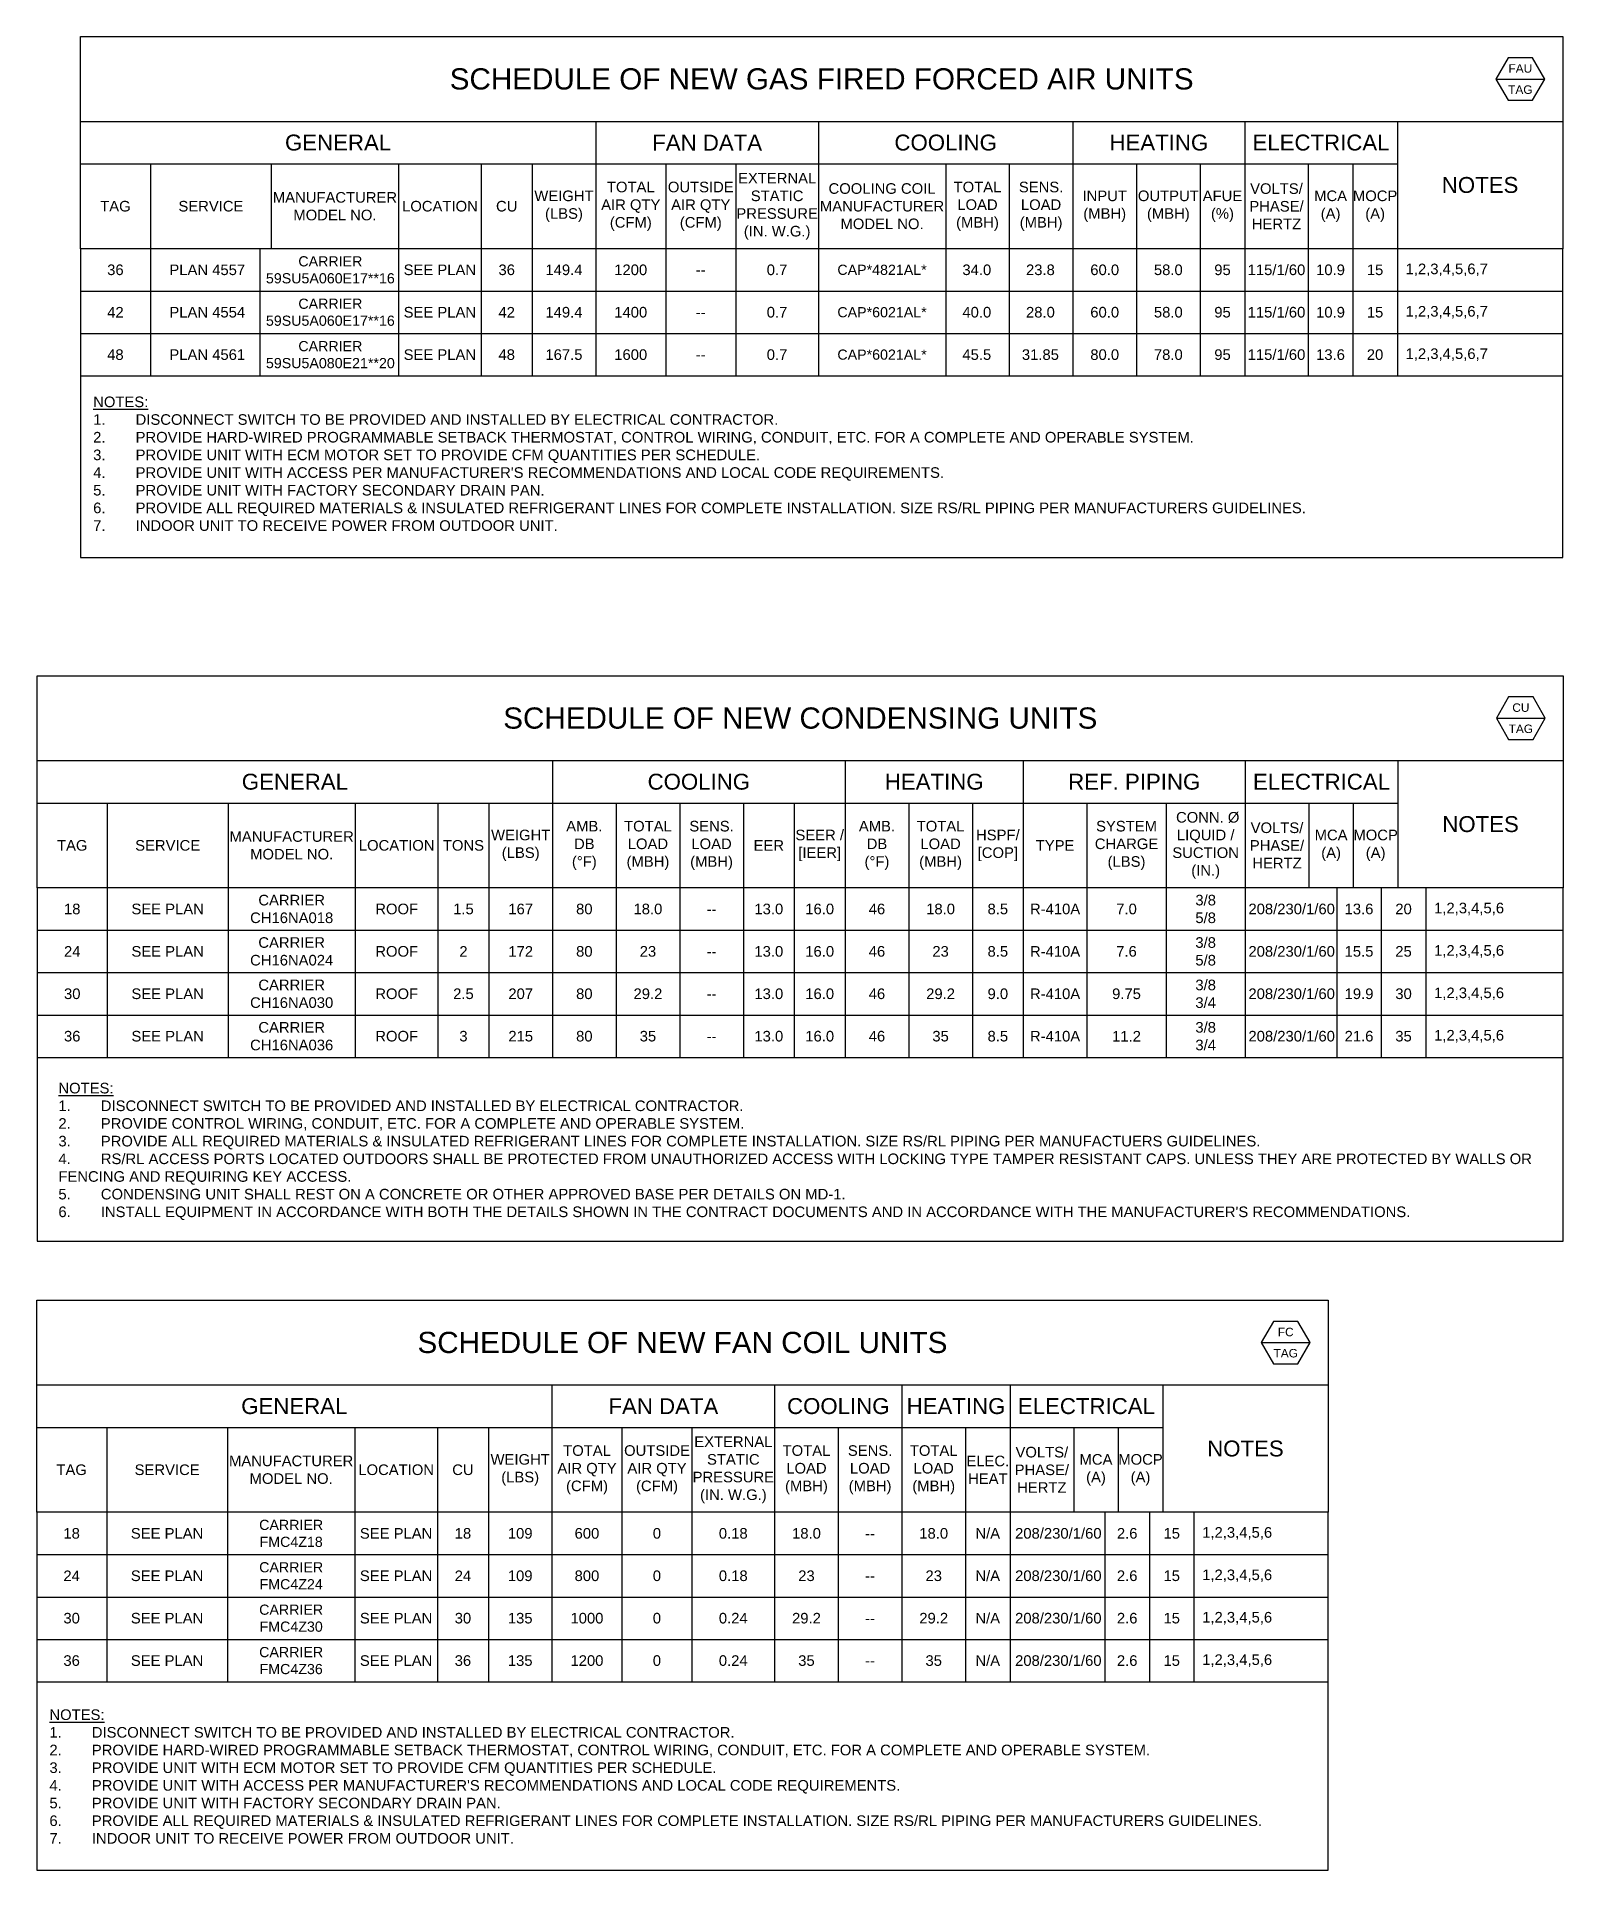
# Model space of a CAD drawing. Header units: inches. Extents: x -22 to 499, y -145 to 29.
# Drawn here: x 39.83 to 57.83, y -36.78 to -15.16 of the extents above; entities that cross this region are included whole.
import ezdxf
from ezdxf.enums import TextEntityAlignment as Align

# ---------------------------------------------------------------- set-up
doc = ezdxf.new("R2010")
doc.units = ezdxf.units.IN
doc.header["$LTSCALE"] = 48
doc.header["$MEASUREMENT"] = 0
doc.layers.add('SCHED-BORDER', color=13, linetype='Continuous')
doc.layers.add('SCHED-TEXT', color=2, linetype='Continuous')
doc.styles.add('Arial', font='arial.ttf')
doc.styles.add('rpm', font='arial.ttf', dxfattribs={"width": 0.85, "height": 0.09375})

msp = doc.modelspace()

# ---------------------------------------------------------------- texts
at = {"layer": 'SCHED-TEXT', "style": 'Arial'}
for s, insert, char_height, width, attachment_point in [('36', (40.759, -17.914), 0.125, 0.825, 5), ('PLAN 4557', (41.842, -17.914), 0.125, 1.425, 5), ('CARRIER\\P59SU5A060E17**16', (43.293, -17.914), 0.12, 1.5, 5), ('SEE PLAN', (44.584, -17.914), 0.125, 0.975, 5), ('36', (45.372, -17.914), 0.125, 0.6, 5), ('149.4', (46.047, -17.914), 0.125, 0.75, 5), ('1200', (46.834, -17.914), 0.125, 0.825, 5), ('--', (47.659, -17.914), 0.125, 0.825, 5), ('0.7', (48.559, -17.914), 0.125, 0.975, 5), ('CAP*4821AL*', (49.797, -17.914), 0.12, 1.5, 5), ('34.0', (50.914, -17.914), 0.125, 0.75, 5), ('23.8', (51.664, -17.914), 0.125, 0.75, 5), ('60.0', (52.422, -17.914), 0.125, 0.75, 5), ('58.0', (53.172, -17.914), 0.125, 0.75, 5), ('95', (53.811, -17.914), 0.125, 0.75, 5), ('115/1/60', (54.447, -17.914), 0.125, 0.75, 5), ('10.9', (55.084, -17.914), 0.125, 0.525, 5), ('15', (55.609, -17.914), 0.125, 0.525, 5), ('  1,2,3,4,5,6,7', (55.872, -17.914), 0.125, 1.95, 4), ('42', (40.759, -18.414), 0.125, 0.825, 5), ('PLAN 4554', (41.842, -18.414), 0.125, 1.425, 5), ('CARRIER\\P59SU5A060E17**16', (43.293, -18.414), 0.12, 1.5, 5), ('SEE PLAN', (44.584, -18.414), 0.125, 0.975, 5), ('42', (45.372, -18.414), 0.125, 0.6, 5), ('149.4', (46.047, -18.414), 0.125, 0.75, 5), ('1400', (46.834, -18.414), 0.125, 0.825, 5), ('0.7', (48.559, -18.414), 0.125, 0.975, 5), ('CAP*6021AL*', (49.797, -18.414), 0.12, 1.5, 5), ('40.0', (50.914, -18.414), 0.125, 0.75, 5), ('28.0', (51.664, -18.414), 0.125, 0.75, 5), ('60.0', (52.422, -18.414), 0.125, 0.75, 5), ('58.0', (53.172, -18.414), 0.125, 0.75, 5), ('95', (53.811, -18.414), 0.125, 0.75, 5), ('115/1/60', (54.447, -18.414), 0.125, 0.75, 5), ('10.9', (55.084, -18.414), 0.125, 0.525, 5), ('15', (55.609, -18.414), 0.125, 0.525, 5), ('  1,2,3,4,5,6,7', (55.872, -18.414), 0.125, 1.95, 4), ('--', (47.659, -18.414), 0.125, 0.825, 5), ('CARRIER\\P59SU5A080E21**20', (43.293, -18.914), 0.12, 1.5, 5), ('48', (40.759, -18.914), 0.125, 0.825, 5), ('PLAN 4561', (41.842, -18.914), 0.125, 1.425, 5), ('SEE PLAN', (44.584, -18.914), 0.125, 0.975, 5), ('48', (45.372, -18.914), 0.125, 0.6, 5), ('167.5', (46.047, -18.914), 0.125, 0.75, 5), ('1600', (46.834, -18.914), 0.125, 0.825, 5), ('--', (47.659, -18.914), 0.125, 0.825, 5), ('0.7', (48.559, -18.914), 0.125, 0.975, 5), ('CAP*6021AL*', (49.797, -18.914), 0.12, 1.5, 5), ('45.5', (50.914, -18.914), 0.125, 0.75, 5), ('31.85', (51.664, -18.914), 0.125, 0.75, 5), ('80.0', (52.422, -18.914), 0.125, 0.75, 5), ('78.0', (53.172, -18.914), 0.125, 0.75, 5), ('95', (53.811, -18.914), 0.125, 0.75, 5), ('115/1/60', (54.447, -18.914), 0.125, 0.75, 5), ('13.6', (55.084, -18.914), 0.125, 0.525, 5), ('20', (55.609, -18.914), 0.125, 0.525, 5), ('  1,2,3,4,5,6,7', (55.872, -18.914), 0.125, 1.95, 4), ('CARRIER\\PCH16NA018', (42.837, -25.45), 0.125, 1.5, 5), ('3/8\\P5/8', (53.612, -25.45), 0.125, 0.93305, 5), ('18', (40.25, -25.45), 0.125, 0.825, 5), ('SEE PLAN', (41.375, -25.45), 0.125, 1.425, 5), ('ROOF', (44.075, -25.45), 0.125, 0.975, 5), ('1.5', (44.862, -25.45), 0.125, 0.6, 5), ('167', (45.537, -25.45), 0.125, 0.75, 5), ('80', (46.287, -25.45), 0.125, 0.75, 5), ('18.0', (47.037, -25.45), 0.125, 0.75, 5), ('--', (47.787, -25.45), 0.125, 0.75, 5), ('13.0', (48.462, -25.45), 0.125, 0.6, 5), ('16.0', (49.062, -25.45), 0.125, 0.6, 5), ('46', (49.737, -25.45), 0.125, 0.75, 5), ('18.0', (50.487, -25.45), 0.125, 0.75, 5), ('8.5', (51.162, -25.45), 0.125, 0.6, 5), ('R-410A', (51.837, -25.45), 0.125, 0.75, 5), ('7.0', (52.679, -25.45), 0.125, 0.93305, 5), ('208/230/1/60', (54.626, -25.45), 0.125, 0.75, 5), ('13.6', (55.42, -25.45), 0.125, 0.525, 5), ('20', (55.945, -25.45), 0.125, 0.525, 5), ('  1,2,3,4,5,6', (56.208, -25.45), 0.125, 1.95, 4), ('24', (40.25, -25.95), 0.125, 0.825, 5), ('SEE PLAN', (41.375, -25.95), 0.125, 1.425, 5), ('CARRIER\\PCH16NA024', (42.837, -25.95), 0.125, 1.5, 5), ('ROOF', (44.075, -25.95), 0.125, 0.975, 5), ('2', (44.862, -25.95), 0.125, 0.6, 5), ('172', (45.537, -25.95), 0.125, 0.75, 5), ('80', (46.287, -25.95), 0.125, 0.75, 5), ('23', (47.037, -25.95), 0.125, 0.75, 5), ('13.0', (48.462, -25.95), 0.125, 0.6, 5), ('16.0', (49.062, -25.95), 0.125, 0.6, 5), ('46', (49.737, -25.95), 0.125, 0.75, 5), ('23', (50.487, -25.95), 0.125, 0.75, 5), ('8.5', (51.162, -25.95), 0.125, 0.6, 5), ('R-410A', (51.837, -25.95), 0.125, 0.75, 5), ('7.6', (52.679, -25.95), 0.125, 0.93305, 5), ('3/8\\P5/8', (53.612, -25.95), 0.125, 0.93305, 5), ('208/230/1/60', (54.626, -25.95), 0.125, 0.75, 5), ('15.5', (55.42, -25.95), 0.125, 0.525, 5), ('25', (55.945, -25.95), 0.125, 0.525, 5), ('  1,2,3,4,5,6', (56.208, -25.95), 0.125, 1.95, 4), ('--', (47.787, -25.95), 0.125, 0.75, 5), ('CARRIER\\PCH16NA030', (42.837, -26.45), 0.125, 1.5, 5), ('3/8\\P3/4', (53.612, -26.45), 0.125, 0.93305, 5), ('  1,2,3,4,5,6', (56.208, -26.45), 0.125, 1.95, 4), ('30', (40.25, -26.45), 0.125, 0.825, 5), ('SEE PLAN', (41.375, -26.45), 0.125, 1.425, 5), ('ROOF', (44.075, -26.45), 0.125, 0.975, 5), ('2.5', (44.862, -26.45), 0.125, 0.6, 5), ('207', (45.537, -26.45), 0.125, 0.75, 5), ('80', (46.287, -26.45), 0.125, 0.75, 5), ('29.2', (47.037, -26.45), 0.125, 0.75, 5), ('--', (47.787, -26.45), 0.125, 0.75, 5), ('13.0', (48.462, -26.45), 0.125, 0.6, 5), ('16.0', (49.062, -26.45), 0.125, 0.6, 5), ('46', (49.737, -26.45), 0.125, 0.75, 5), ('29.2', (50.487, -26.45), 0.125, 0.75, 5), ('9.0', (51.162, -26.45), 0.125, 0.6, 5), ('R-410A', (51.837, -26.45), 0.125, 0.75, 5), ('9.75', (52.679, -26.45), 0.125, 0.93305, 5), ('208/230/1/60', (54.626, -26.45), 0.125, 0.75, 5), ('19.9', (55.42, -26.45), 0.125, 0.525, 5), ('30', (55.945, -26.45), 0.125, 0.525, 5), ('CARRIER\\PCH16NA036', (42.837, -26.95), 0.125, 1.5, 5), ('3/8\\P3/4', (53.612, -26.95), 0.125, 0.93305, 5), ('36', (40.25, -26.95), 0.125, 0.825, 5), ('SEE PLAN', (41.375, -26.95), 0.125, 1.425, 5), ('ROOF', (44.075, -26.95), 0.125, 0.975, 5), ('3', (44.862, -26.95), 0.125, 0.6, 5), ('215', (45.537, -26.95), 0.125, 0.75, 5), ('80', (46.287, -26.95), 0.125, 0.75, 5), ('35', (47.037, -26.95), 0.125, 0.75, 5), ('--', (47.787, -26.95), 0.125, 0.75, 5), ('13.0', (48.462, -26.95), 0.125, 0.6, 5), ('16.0', (49.062, -26.95), 0.125, 0.6, 5), ('46', (49.737, -26.95), 0.125, 0.75, 5), ('35', (50.487, -26.95), 0.125, 0.75, 5), ('8.5', (51.162, -26.95), 0.125, 0.6, 5), ('R-410A', (51.837, -26.95), 0.125, 0.75, 5), ('11.2', (52.679, -26.95), 0.125, 0.93305, 5), ('208/230/1/60', (54.626, -26.95), 0.125, 0.75, 5), ('21.6', (55.42, -26.95), 0.125, 0.525, 5), ('35', (55.945, -26.95), 0.125, 0.525, 5), ('  1,2,3,4,5,6', (56.208, -26.95), 0.125, 1.95, 4), ('18', (40.243, -32.812), 0.125, 0.825, 5), ('SEE PLAN', (41.368, -32.812), 0.125, 1.425, 5), ('CARRIER\\PFMC4Z18', (42.831, -32.812), 0.12, 1.5, 5), ('SEE PLAN', (44.068, -32.812), 0.125, 0.975, 5), ('18', (44.856, -32.812), 0.125, 0.6, 5), ('109', (45.531, -32.812), 0.125, 0.75, 5), ('600', (46.318, -32.812), 0.125, 0.825, 5), ('0', (47.143, -32.812), 0.125, 0.825, 5), ('0.18', (48.043, -32.812), 0.125, 0.975, 5), ('18.0', (48.906, -32.812), 0.125, 0.75, 5), ('--', (49.656, -32.812), 0.125, 0.75, 5), ('18.0', (50.406, -32.812), 0.125, 0.75, 5), ('N/A', (51.043, -32.812), 0.125, 0.525, 5), ('208/230/1/60', (51.875, -32.812), 0.125, 0.75, 5), ('2.6', (52.687, -32.812), 0.125, 0.525, 5), ('15', (53.212, -32.812), 0.125, 0.525, 5), ('  1,2,3,4,5,6', (53.474, -32.812), 0.125, 1.95, 4), ('24', (40.243, -33.312), 0.125, 0.825, 5), ('SEE PLAN', (41.368, -33.312), 0.125, 1.425, 5), ('CARRIER\\PFMC4Z24', (42.831, -33.312), 0.12, 1.5, 5), ('SEE PLAN', (44.068, -33.312), 0.125, 0.975, 5), ('109', (45.531, -33.312), 0.125, 0.75, 5), ('800', (46.318, -33.312), 0.125, 0.825, 5), ('0', (47.143, -33.312), 0.125, 0.825, 5), ('0.18', (48.043, -33.312), 0.125, 0.975, 5), ('23', (48.906, -33.312), 0.125, 0.75, 5), ('23', (50.406, -33.312), 0.125, 0.75, 5), ('N/A', (51.043, -33.312), 0.125, 0.525, 5), ('208/230/1/60', (51.875, -33.312), 0.125, 0.75, 5), ('2.6', (52.687, -33.312), 0.125, 0.525, 5), ('15', (53.212, -33.312), 0.125, 0.525, 5), ('  1,2,3,4,5,6', (53.474, -33.312), 0.125, 1.95, 4), ('--', (49.656, -33.312), 0.125, 0.75, 5), ('CARRIER\\PFMC4Z30', (42.831, -33.812), 0.12, 1.5, 5), ('30', (40.243, -33.812), 0.125, 0.825, 5), ('SEE PLAN', (41.368, -33.812), 0.125, 1.425, 5), ('SEE PLAN', (44.068, -33.812), 0.125, 0.975, 5), ('30', (44.856, -33.812), 0.125, 0.6, 5), ('135', (45.531, -33.812), 0.125, 0.75, 5), ('1000', (46.318, -33.812), 0.125, 0.825, 5), ('0', (47.143, -33.812), 0.125, 0.825, 5), ('0.24', (48.043, -33.812), 0.125, 0.975, 5), ('29.2', (48.906, -33.812), 0.125, 0.75, 5), ('--', (49.656, -33.812), 0.125, 0.75, 5), ('29.2', (50.406, -33.812), 0.125, 0.75, 5), ('N/A', (51.043, -33.812), 0.125, 0.525, 5), ('208/230/1/60', (51.875, -33.812), 0.125, 0.75, 5), ('2.6', (52.687, -33.812), 0.125, 0.525, 5), ('15', (53.212, -33.812), 0.125, 0.525, 5), ('  1,2,3,4,5,6', (53.474, -33.812), 0.125, 1.95, 4), ('CARRIER\\PFMC4Z36', (42.831, -34.312), 0.12, 1.5, 5), ('36', (40.243, -34.312), 0.125, 0.825, 5), ('SEE PLAN', (41.368, -34.312), 0.125, 1.425, 5), ('SEE PLAN', (44.068, -34.312), 0.125, 0.975, 5), ('36', (44.856, -34.312), 0.125, 0.6, 5), ('135', (45.531, -34.312), 0.125, 0.75, 5), ('1200', (46.318, -34.312), 0.125, 0.825, 5), ('0', (47.143, -34.312), 0.125, 0.825, 5), ('0.24', (48.043, -34.312), 0.125, 0.975, 5), ('35', (48.906, -34.312), 0.125, 0.75, 5), ('--', (49.656, -34.312), 0.125, 0.75, 5), ('35', (50.406, -34.312), 0.125, 0.75, 5), ('N/A', (51.043, -34.312), 0.125, 0.525, 5), ('208/230/1/60', (51.875, -34.312), 0.125, 0.75, 5), ('2.6', (52.687, -34.312), 0.125, 0.525, 5), ('15', (53.212, -34.312), 0.125, 0.525, 5), ('  1,2,3,4,5,6', (53.474, -34.312), 0.125, 1.95, 4)]:
    msp.add_mtext(s, dxfattribs=dict(at, insert=insert, char_height=char_height, width=width, attachment_point=attachment_point))
at = {"layer": 'SCHED-TEXT', "insert": (44.856, -33.312), "char_height": 0.125, "attachment_point": 5, "style": 'Arial'}
msp.add_mtext('24', dxfattribs=at)

# ---------------------------------------------------------------- blocks, each defined once
blk = doc.blocks.new('8CFM')
blk.add_line((0, 0), (0.404, 0))
blk.add_lwpolyline([(0.101, 0.175), (0, 0), (0.101, -0.175), (0.303, -0.175), (0.404, 0), (0.303, 0.175)], close=True)
at = {"style": 'rpm', "width": 0.85}
for tag, p in [('12', (0.211, 0.03)), ('1200', (0.211, -0.111))]:
    blk.add_attdef(tag, text='', height=0.0938, dxfattribs=at).set_placement(p, align=Align.CENTER)
blk = doc.blocks.new('*U30')
at = {"layer": 'SCHED-BORDER', "color": 232}
for p, q in [((0, 1.5), (17.991, 1.5)), ((0, 0), (0, -4.167)), ((17.991, -4.167), (17.991, 0)), ((0, -4.167), (17.991, -4.167))]:
    blk.add_line(p, q, dxfattribs=at)
at = {"layer": 'SCHED-BORDER', "color": 140}
for p, q in [((6.075, 1.5), (6.075, 0)), ((9.525, 1.5), (9.525, 0)), ((11.625, 1.5), (11.625, 0)), ((14.241, 1.5), (14.241, 0)), ((16.041, 1.5), (16.041, 0))]:
    blk.add_line(p, q, dxfattribs=at)
at = {"layer": 'SCHED-BORDER', "color": 0}
for p, q in [((0, 1), (16.041, 1)), ((0.825, 1), (0.825, 0)), ((2.25, 1), (2.25, 0)), ((3.75, 1), (3.75, 0)), ((4.725, 1), (4.725, 0)), ((5.325, 1), (5.325, 0)), ((6.825, 1), (6.825, 0)), ((7.575, 1), (7.575, 0)), ((8.325, 1), (8.325, 0)), ((8.925, 1), (8.925, 0)), ((10.275, 1), (10.275, 0)), ((11.025, 1), (11.025, 0)), ((12.375, 1), (12.375, 0)), ((13.308, 1), (13.308, 0)), ((14.991, 1), (14.991, 0)), ((15.516, 1), (15.516, 0))]:
    blk.add_line(p, q, dxfattribs=at)
at = {"layer": 'SCHED-BORDER', "color": 232}
blk.add_lwpolyline([(0, 2.5), (17.991, 2.5), (17.991, 0), (0, 0)], close=True, dxfattribs=at)
at = {"layer": 'SCHED-TEXT'}
ref = blk.add_blockref('8CFM', (17.202, 2), dxfattribs=dict(at, xscale=1.428571428571428, yscale=1.428571428571428, zscale=1.428571428571428))
ref.add_attrib('1200', 'TAG', dxfattribs={"layer": '0', "height": 0.1, "style": 'Arial'}).set_placement((17.491, 1.875), align=Align.MIDDLE_CENTER)
ref.add_attrib('12', 'CU', dxfattribs={"layer": '0', "height": 0.1, "style": 'Arial'}).set_placement((17.491, 2.125), align=Align.MIDDLE_CENTER)
at = {"layer": 'SCHED-TEXT', "color": 7, "attachment_point": 5, "style": 'Arial'}
for s, insert, char_height, width in [('SCHEDULE OF NEW CONDENSING UNITS', (8.996, 2), 0.25, 17.99109), ('GENERAL', (3.038, 1.25), 0.1875, 6.075), ('COOLING', (7.8, 1.25), 0.1875, 3.45), ('HEATING', (10.575, 1.25), 0.1875, 2.1), ('REF. PIPING', (12.933, 1.25), 0.1875, 2.61609), ('ELECTRICAL', (15.141, 1.25), 0.1875, 1.8), (' CONN. %%C\\PLIQUID / SUCTION\\P(IN.)', (13.775, 0.5), 0.125, 0.93305), ('MANUFACTURER MODEL NO.', (3, 0.5), 0.125, 1.5), ('WEIGHT\\P(LBS)', (5.7, 0.5), 0.125, 0.75), ('AMB.\\PDB\\P(%%DF)', (6.45, 0.5), 0.125, 0.75), ('TOTAL LOAD\\P(MBH)', (7.2, 0.5), 0.125, 0.75), ('SENS.\\PLOAD\\P(MBH)', (7.95, 0.5), 0.125, 0.75), ('SEER /\\P[IEER]', (9.225, 0.5), 0.125, 0.6), ('AMB.\\PDB\\P(%%DF)', (9.9, 0.5), 0.125, 0.75), ('TOTAL LOAD\\P(MBH)', (10.65, 0.5), 0.125, 0.75), ('HSPF/ [COP]', (11.325, 0.5), 0.125, 0.6), ('SYSTEM CHARGE\\P(LBS)', (12.842, 0.5), 0.125, 0.93305), ('VOLTS/\\PPHASE/\\PHERTZ', (14.616, 0.5), 0.125, 0.75), ('MCA\\P(A)', (15.254, 0.5), 0.125, 0.525), ('MOCP\\P(A)', (15.779, 0.5), 0.125, 0.525), ('NOTES', (17.016, 0.75), 0.1875, 1.95), ('TAG', (0.413, 0.5), 0.125, 0.825), ('SERVICE', (1.538, 0.5), 0.125, 1.425), ('LOCATION', (4.238, 0.5), 0.125, 0.975), ('TONS', (5.025, 0.5), 0.125, 0.6), ('EER', (8.625, 0.5), 0.125, 0.6), ('TYPE', (12, 0.5), 0.125, 0.75)]:
    blk.add_mtext(s, dxfattribs=dict(at, insert=insert, char_height=char_height, width=width))
at = {"layer": 'SCHED-TEXT', "insert": (0.25, -3.917), "char_height": 0.125, "width": 17.49109, "attachment_point": 7, "style": 'Arial'}
blk.add_mtext("{\\LNOTES:\\P\\pi-0.375,l0.5,t0.5;}1.^IDISCONNECT SWITCH TO BE PROVIDED AND INSTALLED BY ELECTRICAL CONTRACTOR.\\P2.^IPROVIDE CONTROL WIRING, CONDUIT, ETC. FOR A COMPLETE AND OPERABLE SYSTEM.\\P3.^IPROVIDE ALL REQUIRED MATERIALS & INSULATED REFRIGERANT LINES FOR COMPLETE INSTALLATION. SIZE RS/RL PIPING PER MANUFACTUERS GUIDELINES. \\P4.^IRS/RL ACCESS PORTS LOCATED OUTDOORS SHALL BE PROTECTED FROM UNAUTHORIZED ACCESS WITH LOCKING TYPE TAMPER RESISTANT CAPS. UNLESS THEY ARE PROTECTED BY WALLS OR FENCING AND REQUIRING KEY ACCESS.\\P5.^ICONDENSING UNIT SHALL REST ON A CONCRETE OR OTHER APPROVED BASE PER{\\C4; \\C7;DETAILS ON MD-1}.\\P6.^IINSTALL EQUIPMENT IN ACCORDANCE WITH BOTH THE DETAILS SHOWN IN THE CONTRACT DOCUMENTS AND IN ACCORDANCE WITH THE MANUFACTURER'S RECOMMENDATIONS.", dxfattribs=at)
blk = doc.blocks.new('*U29')
at = {"layer": 'SCHED-BORDER', "color": 232}
for p, q in [((0, 1.5), (15.225, 1.5)), ((15.225, -4.222), (15.225, 0)), ((0, 0), (0, -4.222)), ((0, -4.222), (15.225, -4.222))]:
    blk.add_line(p, q, dxfattribs=at)
at = {"layer": 'SCHED-BORDER', "color": 140}
for p, q in [((6.075, 1.5), (6.075, 0)), ((8.7, 1.5), (8.7, 0)), ((10.2, 1.5), (10.2, 0)), ((11.475, 1.5), (11.475, 0)), ((13.275, 1.5), (13.275, 0))]:
    blk.add_line(p, q, dxfattribs=at)
at = {"layer": 'SCHED-BORDER', "color": 0}
for p, q in [((0, 1), (13.275, 1)), ((0.825, 1), (0.825, 0)), ((2.25, 1), (2.25, 0)), ((3.75, 1), (3.75, 0)), ((4.725, 1), (4.725, 0)), ((5.325, 1), (5.325, 0)), ((6.9, 1), (6.9, 0)), ((7.725, 1), (7.725, 0)), ((9.45, 1), (9.45, 0)), ((10.95, 1), (10.95, 0)), ((12.225, 1), (12.225, 0)), ((12.75, 1), (12.75, 0))]:
    blk.add_line(p, q, dxfattribs=at)
at = {"layer": 'SCHED-BORDER', "color": 232}
blk.add_lwpolyline([(0, 2.5), (15.225, 2.5), (15.225, 0), (0, 0)], close=True, dxfattribs=at)
at = {"layer": 'SCHED-TEXT'}
ref = blk.add_blockref('8CFM', (14.436, 2), dxfattribs=dict(at, xscale=1.428571428571428, yscale=1.428571428571428, zscale=1.428571428571428))
ref.add_attrib('1200', 'TAG', dxfattribs={"layer": '0', "height": 0.1, "style": 'Arial'}).set_placement((14.725, 1.875), align=Align.MIDDLE_CENTER)
ref.add_attrib('12', 'FC', dxfattribs={"layer": '0', "height": 0.1, "style": 'Arial'}).set_placement((14.725, 2.125), align=Align.MIDDLE_CENTER)
at = {"layer": 'SCHED-TEXT', "color": 7, "attachment_point": 5, "style": 'Arial'}
for s, insert, char_height, width in [('SCHEDULE OF NEW FAN COIL UNITS', (7.613, 2), 0.25, 15.225), ('GENERAL', (3.037, 1.25), 0.1875, 6.075), ('FAN DATA', (7.388, 1.25), 0.1875, 2.625), ('COOLING', (9.45, 1.25), 0.1875, 1.5), ('HEATING', (10.838, 1.25), 0.1875, 1.275), ('ELECTRICAL', (12.375, 1.25), 0.1875, 1.8), ('EXTERNAL STATIC PRESSURE\\P(IN. W.G.)', (8.213, 0.5), 0.125, 0.975), ('MANUFACTURER MODEL NO.', (3, 0.5), 0.125, 1.5), ('WEIGHT\\P(LBS)', (5.7, 0.5), 0.125, 0.75), ('TOTAL \\PAIR QTY\\P(CFM)', (6.488, 0.5), 0.125, 0.825), ('OUTSIDE AIR QTY\\P(CFM)', (7.313, 0.5), 0.125, 0.825), ('TOTAL LOAD\\P(MBH)', (9.075, 0.5), 0.125, 0.75), ('SENS. LOAD\\P(MBH)', (9.825, 0.5), 0.125, 0.75), ('TOTAL LOAD\\P(MBH)', (10.575, 0.5), 0.125, 0.75), ('ELEC. HEAT', (11.213, 0.5), 0.125, 0.525), ('VOLTS/\\PPHASE/\\PHERTZ', (11.85, 0.5), 0.125, 0.75), ('MCA\\P(A)', (12.488, 0.5), 0.125, 0.525), ('MOCP\\P(A)', (13.013, 0.5), 0.125, 0.525), ('NOTES', (14.25, 0.75), 0.1875, 1.95), ('TAG', (0.412, 0.5), 0.125, 0.825), ('SERVICE', (1.538, 0.5), 0.125, 1.425), ('LOCATION', (4.238, 0.5), 0.125, 0.975), ('CU', (5.025, 0.5), 0.125, 0.6)]:
    blk.add_mtext(s, dxfattribs=dict(at, insert=insert, char_height=char_height, width=width))
at = {"layer": 'SCHED-TEXT', "insert": (0.15, -3.91), "char_height": 0.125, "width": 14.825, "attachment_point": 7, "style": 'Arial'}
blk.add_mtext("{\\LNOTES:\\P\\pi-0.375,l0.5,t0.5;}1.^IDISCONNECT SWITCH TO BE PROVIDED AND INSTALLED BY ELECTRICAL CONTRACTOR.\\P2.^IPROVIDE HARD-WIRED PROGRAMMABLE SETBACK THERMOSTAT, CONTROL WIRING, CONDUIT, ETC. FOR A COMPLETE AND OPERABLE SYSTEM.\\P3.^IPROVIDE UNIT WITH ECM MOTOR SET TO PROVIDE CFM QUANTITIES PER SCHEDULE.\\P4.^IPROVIDE UNIT WITH ACCESS PER MANUFACTURER'S RECOMMENDATIONS AND LOCAL CODE REQUIREMENTS.\\P5.^IPROVIDE UNIT WITH FACTORY SECONDARY DRAIN PAN. \\P6.^IPROVIDE ALL REQUIRED MATERIALS & INSULATED REFRIGERANT LINES FOR COMPLETE INSTALLATION. SIZE RS/RL PIPING PER MANUFACTURERS GUIDELINES. \\P7.^IINDOOR UNIT TO RECEIVE POWER FROM OUTDOOR UNIT.", dxfattribs=at)
blk = doc.blocks.new('*U31')
at = {"layer": 'SCHED-BORDER', "color": 232}
for p, q in [((0, 1.5), (17.475, 1.5)), ((17.475, -3.642), (17.475, 0)), ((0, 0), (0, -3.642)), ((0, -3.642), (17.475, -3.642))]:
    blk.add_line(p, q, dxfattribs=at)
at = {"layer": 'SCHED-BORDER', "color": 140}
for p, q in [((6.075, 1.5), (6.075, 0)), ((8.7, 1.5), (8.7, 0)), ((11.7, 1.5), (11.7, 0)), ((13.725, 1.5), (13.725, 0)), ((15.525, 1.5), (15.525, 0))]:
    blk.add_line(p, q, dxfattribs=at)
at = {"layer": 'SCHED-BORDER', "color": 0}
for p, q in [((0, 1), (15.525, 1)), ((0.825, 1), (0.825, 0)), ((2.25, 1), (2.25, 0)), ((3.75, 1), (3.75, 0)), ((4.725, 1), (4.725, 0)), ((5.325, 1), (5.325, 0)), ((6.9, 1), (6.9, 0)), ((7.725, 1), (7.725, 0)), ((10.2, 1), (10.2, 0)), ((10.95, 1), (10.95, 0)), ((12.45, 1), (12.45, 0)), ((13.2, 1), (13.2, 0)), ((14.475, 1), (14.475, 0)), ((15, 1), (15, 0))]:
    blk.add_line(p, q, dxfattribs=at)
at = {"layer": 'SCHED-BORDER', "color": 232}
blk.add_lwpolyline([(0, 2.5), (17.475, 2.5), (17.475, 0), (0, 0)], close=True, dxfattribs=at)
at = {"layer": 'SCHED-TEXT'}
ref = blk.add_blockref('8CFM', (16.686, 2), dxfattribs=dict(at, xscale=1.428571428571428, yscale=1.428571428571428, zscale=1.428571428571428))
ref.add_attrib('1200', 'TAG', dxfattribs={"layer": '0', "height": 0.1, "style": 'Arial'}).set_placement((16.975, 1.875), align=Align.MIDDLE_CENTER)
ref.add_attrib('12', 'FAU', dxfattribs={"layer": '0', "height": 0.1, "style": 'Arial'}).set_placement((16.975, 2.125), align=Align.MIDDLE_CENTER)
at = {"layer": 'SCHED-TEXT', "color": 7, "attachment_point": 5, "style": 'Arial'}
for s, insert, char_height, width in [('SCHEDULE OF NEW GAS FIRED FORCED AIR UNITS', (8.738, 2), 0.25, 17.475), ('GENERAL', (3.037, 1.25), 0.1875, 6.075), ('FAN DATA', (7.388, 1.25), 0.1875, 2.625), ('COOLING', (10.2, 1.25), 0.1875, 3), ('HEATING', (12.713, 1.25), 0.1875, 2.025), ('ELECTRICAL', (14.625, 1.25), 0.1875, 1.8), ('EXTERNAL STATIC PRESSURE\\P(IN. W.G.)', (8.213, 0.5), 0.125, 0.975), ('MANUFACTURER MODEL NO.', (3, 0.5), 0.125, 1.5), ('WEIGHT\\P(LBS)', (5.7, 0.5), 0.125, 0.75), ('TOTAL \\PAIR QTY\\P(CFM)', (6.488, 0.5), 0.125, 0.825), ('OUTSIDE AIR QTY\\P(CFM)', (7.313, 0.5), 0.125, 0.825), ('COOLING COIL MANUFACTURER MODEL NO.', (9.45, 0.5), 0.125, 1.5), ('TOTAL LOAD\\P(MBH)', (10.575, 0.5), 0.125, 0.75), ('SENS. LOAD\\P(MBH)', (11.325, 0.5), 0.125, 0.75), ('INPUT (MBH)', (12.075, 0.5), 0.125, 0.75), ('OUTPUT (MBH)', (12.825, 0.5), 0.125, 0.75), ('AFUE\\P(%)', (13.463, 0.5), 0.125, 0.525), ('VOLTS/\\PPHASE/\\PHERTZ', (14.1, 0.5), 0.125, 0.75), ('MCA\\P(A)', (14.738, 0.5), 0.125, 0.525), ('MOCP\\P(A)', (15.263, 0.5), 0.125, 0.525), ('NOTES', (16.5, 0.75), 0.1875, 1.95), ('TAG', (0.412, 0.5), 0.125, 0.825), ('SERVICE', (1.538, 0.5), 0.125, 1.425), ('LOCATION', (4.238, 0.5), 0.125, 0.975), ('CU', (5.025, 0.5), 0.125, 0.6)]:
    blk.add_mtext(s, dxfattribs=dict(at, insert=insert, char_height=char_height, width=width))
at = {"layer": 'SCHED-TEXT', "insert": (0.15, -3.329), "char_height": 0.125, "width": 17.075, "attachment_point": 7, "style": 'Arial'}
blk.add_mtext("{\\LNOTES:\\P\\pi-0.375,l0.5,t0.5;}1.^IDISCONNECT SWITCH TO BE PROVIDED AND INSTALLED BY ELECTRICAL CONTRACTOR.\\P2.^IPROVIDE HARD-WIRED PROGRAMMABLE SETBACK THERMOSTAT, CONTROL WIRING, CONDUIT, ETC. FOR A COMPLETE AND OPERABLE SYSTEM.\\P3.^IPROVIDE UNIT WITH ECM MOTOR SET TO PROVIDE CFM QUANTITIES PER SCHEDULE.\\P4.^IPROVIDE UNIT WITH ACCESS PER MANUFACTURER'S RECOMMENDATIONS AND LOCAL CODE REQUIREMENTS.\\P5.^IPROVIDE UNIT WITH FACTORY SECONDARY DRAIN PAN. \\P6.^IPROVIDE ALL REQUIRED MATERIALS & INSULATED REFRIGERANT LINES FOR COMPLETE INSTALLATION. SIZE RS/RL PIPING PER MANUFACTURERS GUIDELINES. \\P7.^IINDOOR UNIT TO RECEIVE POWER FROM OUTDOOR UNIT.", dxfattribs=at)

# ---------------------------------------------------------------- linework, layer by layer
at = {"layer": 'SCHED-BORDER'}
for p, q in [((41.172, -17.664), (41.172, -19.164)), ((42.462, -17.664), (42.462, -19.164)), ((44.097, -17.664), (44.097, -19.164)), ((45.072, -17.664), (45.072, -19.164)), ((45.672, -17.664), (45.672, -19.164)), ((47.247, -17.664), (47.247, -19.164)), ((48.072, -17.664), (48.072, -19.164)), ((49.047, -17.664), (49.047, -19.164)), ((50.547, -17.664), (50.547, -19.164)), ((51.297, -17.664), (51.297, -19.164)), ((52.797, -17.664), (52.797, -19.164)), ((53.547, -17.664), (53.547, -19.164)), ((54.822, -17.664), (54.822, -19.164)), ((55.347, -17.664), (55.347, -19.164)), ((40.347, -18.164), (57.822, -18.164)), ((40.347, -18.664), (57.822, -18.664)), ((40.662, -25.2), (40.662, -27.2)), ((42.087, -25.2), (42.087, -27.2)), ((43.587, -25.2), (43.587, -27.2)), ((44.562, -25.2), (44.562, -27.2)), ((45.162, -25.2), (45.162, -27.2)), ((46.662, -25.2), (46.662, -27.2)), ((47.412, -25.2), (47.412, -27.2)), ((48.162, -25.2), (48.162, -27.2)), ((48.762, -25.2), (48.762, -27.2)), ((50.112, -25.2), (50.112, -27.2)), ((50.862, -25.2), (50.862, -27.2)), ((52.212, -25.2), (52.212, -27.2)), ((53.146, -25.2), (53.146, -27.2)), ((55.158, -25.2), (55.158, -27.2)), ((55.683, -25.2), (55.683, -27.2)), ((39.837, -25.7), (57.829, -25.7)), ((39.837, -26.7), (57.829, -26.7)), ((39.837, -27.2), (57.829, -27.2)), ((40.656, -32.562), (40.656, -34.562)), ((42.081, -32.562), (42.081, -34.562)), ((43.581, -32.562), (43.581, -34.562)), ((44.556, -32.562), (44.556, -34.562)), ((45.156, -32.562), (45.156, -34.562)), ((46.731, -32.562), (46.731, -34.562)), ((47.556, -32.562), (47.556, -34.562)), ((48.531, -32.562), (48.531, -34.562)), ((49.281, -32.562), (49.281, -34.562)), ((50.781, -32.562), (50.781, -34.562)), ((52.424, -32.562), (52.424, -34.562)), ((52.949, -32.562), (52.949, -34.562)), ((39.831, -33.062), (55.056, -33.062)), ((39.831, -34.062), (55.056, -34.062)), ((39.831, -34.562), (55.056, -34.562))]:
    msp.add_line(p, q, dxfattribs=at)
at = {"layer": 'SCHED-BORDER', "color": 140}
for p, q in [((46.422, -17.664), (46.422, -19.164)), ((49.047, -17.664), (49.047, -19.164)), ((52.047, -17.664), (52.047, -19.164)), ((54.072, -17.664), (54.072, -19.164)), ((55.872, -17.664), (55.872, -19.164)), ((45.912, -25.2), (45.912, -27.2)), ((49.362, -25.2), (49.362, -27.2)), ((51.462, -25.2), (51.462, -27.2)), ((54.079, -25.2), (54.079, -27.2)), ((56.208, -25.2), (56.208, -27.2)), ((45.906, -32.562), (45.906, -34.562)), ((48.531, -32.562), (48.531, -34.562)), ((50.031, -32.562), (50.031, -34.562)), ((51.306, -32.562), (51.306, -34.562)), ((53.474, -32.562), (53.474, -34.562))]:
    msp.add_line(p, q, dxfattribs=at)
at = {"layer": 'SCHED-BORDER', "color": 232}
for p, q in [((40.347, -19.164), (57.822, -19.164)), ((39.837, -26.2), (57.829, -26.2)), ((39.831, -33.562), (55.056, -33.562))]:
    msp.add_line(p, q, dxfattribs=at)

# ---------------------------------------------------------------- block references
at = {"layer": 'SCHED-BORDER'}
for name, p in [('*U31', (40.347, -17.664)), ('*U30', (39.837, -25.2)), ('*U29', (39.831, -32.562))]:
    msp.add_blockref(name, p, dxfattribs=at)

msp.set_redraw_order([(e.dxf.handle, doc.entitydb.next_handle()) for e in msp.query("TEXT MTEXT ATTDEF DIMENSION ARC_DIMENSION")])  # texts and dimensions are drawn at this point

doc.saveas('drawing.dxf')
